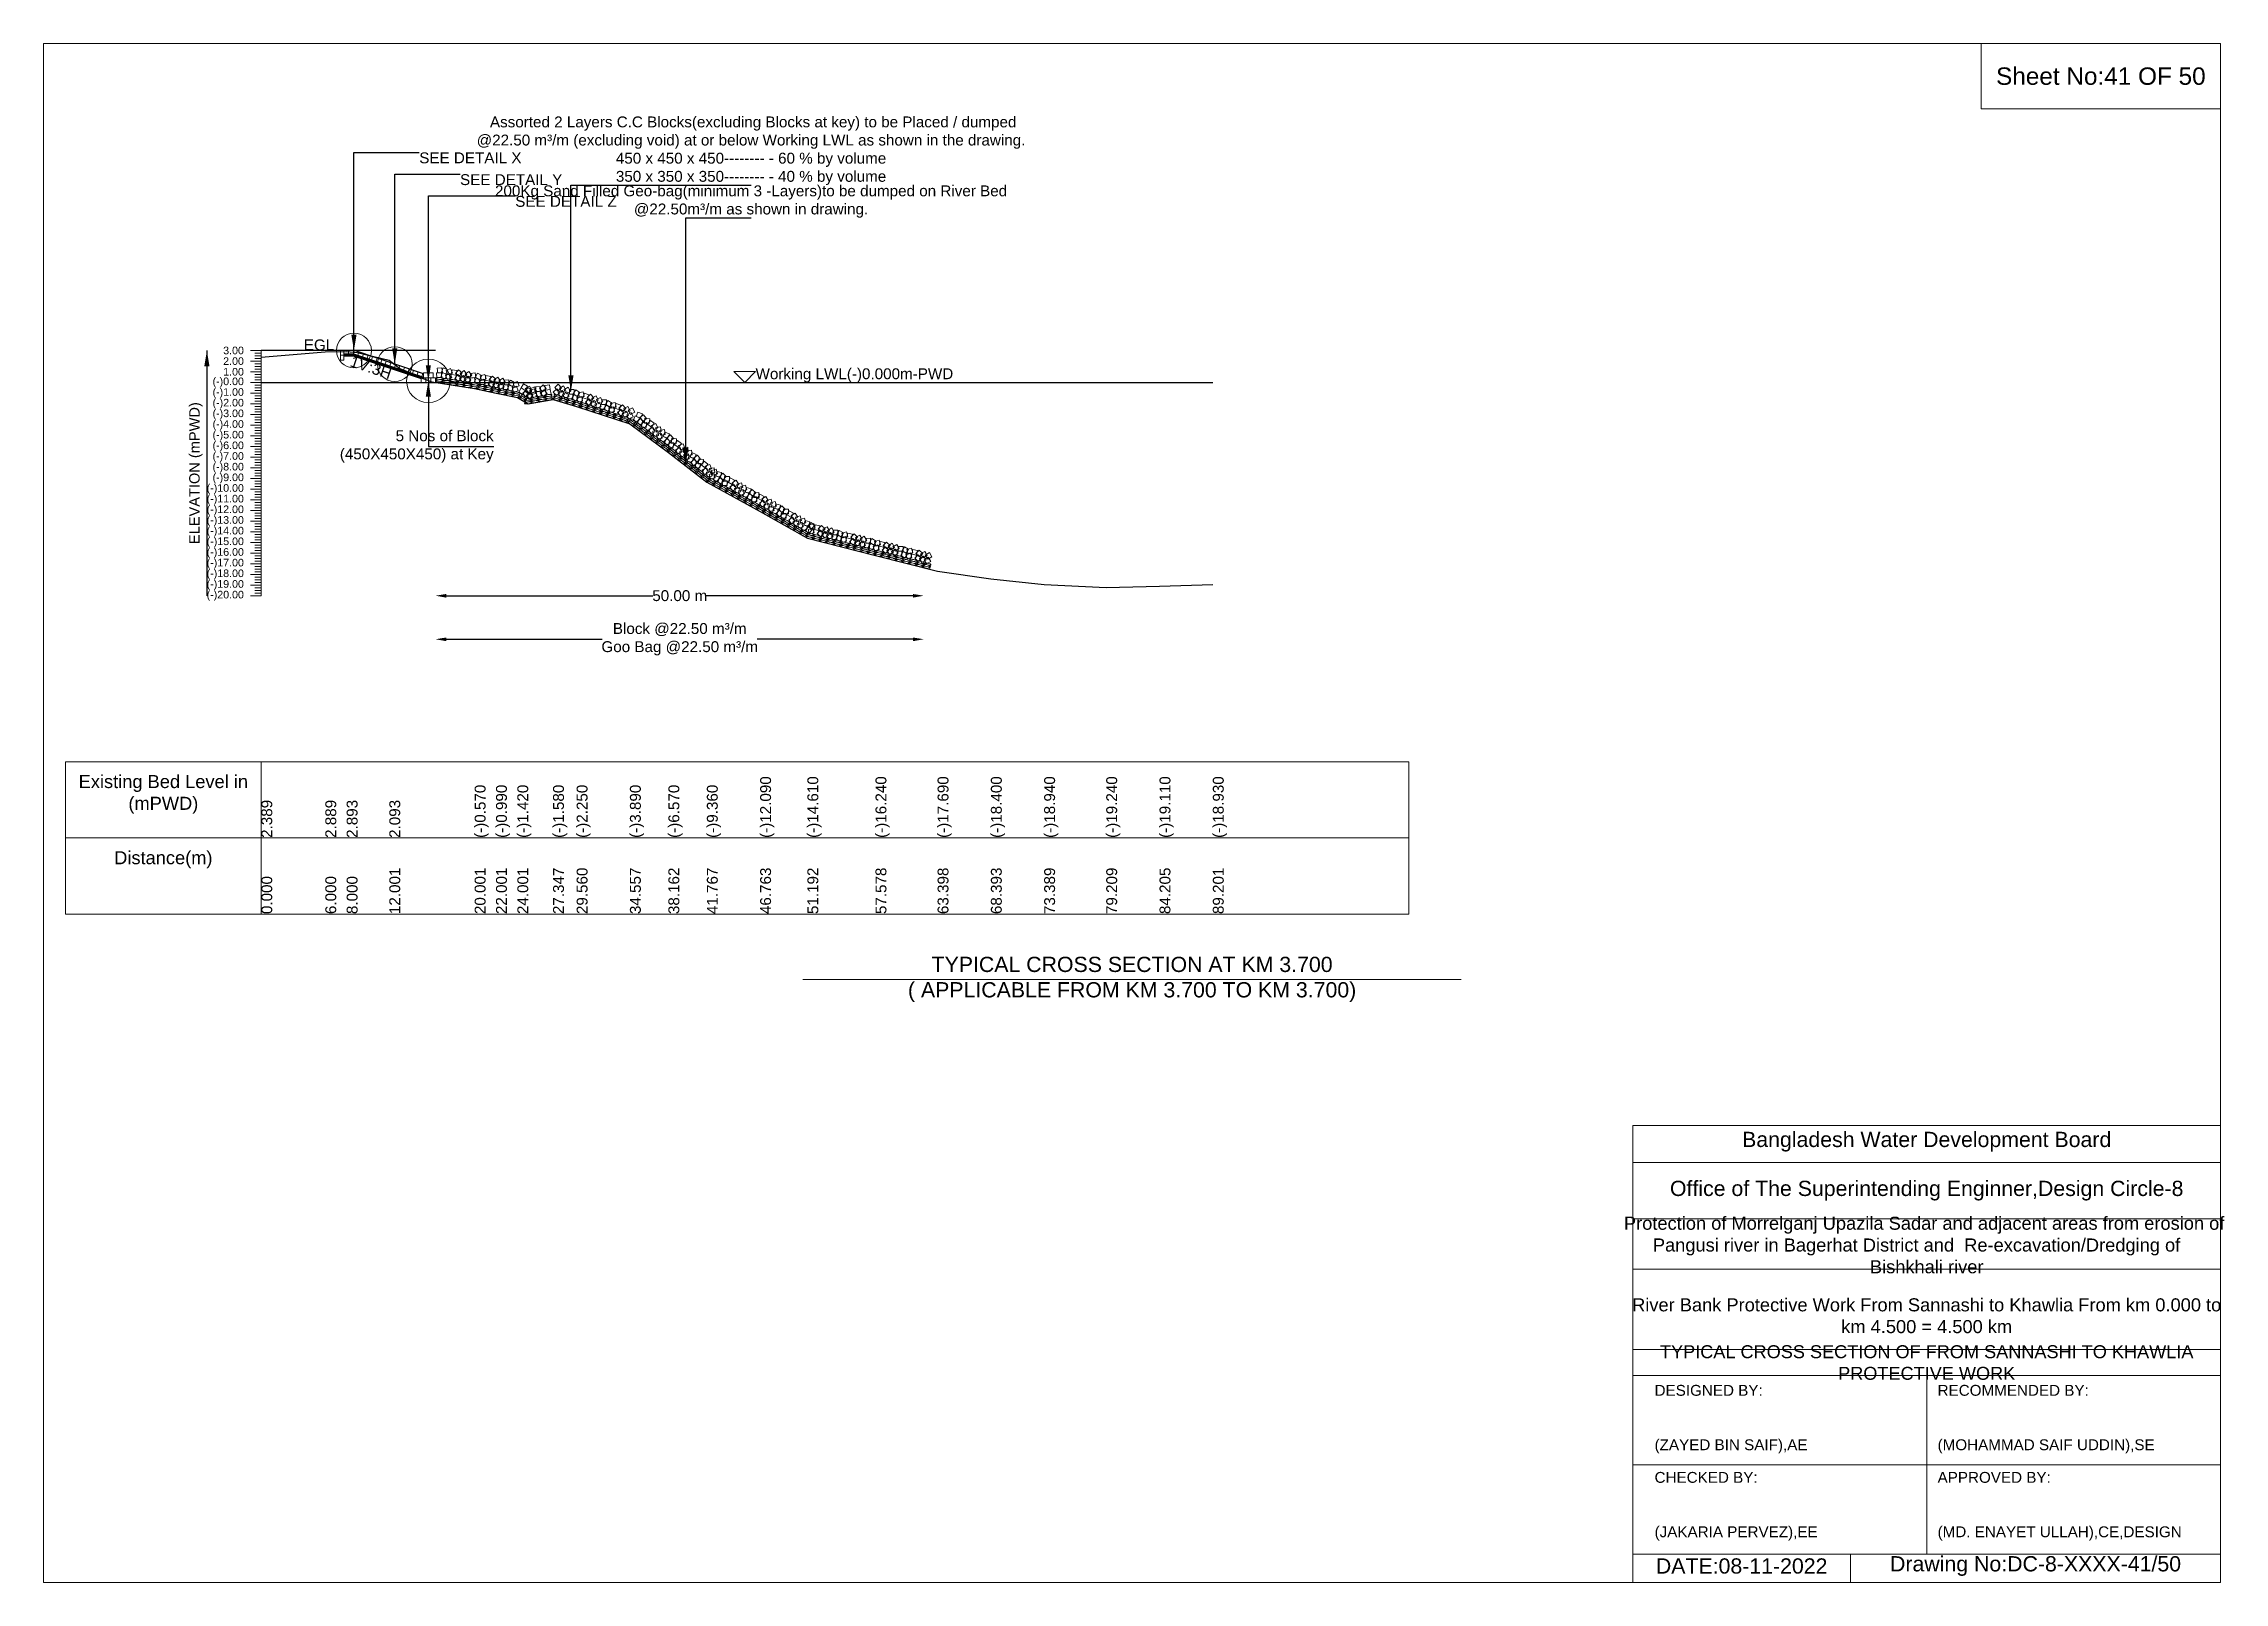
# Model space of a CAD drawing. Header units: inches. Extents: x 89000 to 845017, y -7071 to 0.
# Drawn here: x 700000 to 710017, y -7071 to 0 of the extents above; entities that cross this region are included whole.
import ezdxf

# ---------------------------------------------------------------- set-up
doc = ezdxf.new("R2010")
doc.units = ezdxf.units.IN
doc.header["$LTSCALE"] = 7
doc.header["$MEASUREMENT"] = 0
doc.header["$PDMODE"] = 3
for name, color, linetype, lineweight in [('Cross section Data Border', 7, 'Continuous', 9), ('Cross Section Labels', 7, 'Continuous', 9), ('Existing_Bed_Level for Xsection', 7, 'Continuous', 25), ('Long Section Labels', 7, 'Continuous', 9)]:
    doc.layers.add(name, color=color, linetype=linetype, lineweight=lineweight)
doc.styles.get("Standard").update_dxf_attribs({"font": 'arial.ttf'})
doc.dimstyles.new('Appron Lebeling Style', dxfattribs={"dimtxt": 50, "dimasz": 50, "dimexe": 0.18, "dimexo": 0.0625, "dimgap": 0.09, "dimtad": 0, "dimtih": 1, "dimtoh": 1, "dimdec": 4, "dimzin": 0, "dimdsep": 46, "dimtxsty": 'Standard', "dimcen": 0.09, "dimse1": 1, "dimse2": 1, "dimadec": 0, "dimazin": 0, "dimtfac": 1, "dimtdec": 4, "dimtofl": 0, "dimtmove": 0, "dimatfit": 3, "dimfxl": 1, "dimtolj": 1, "dimtzin": 0, "dimarcsym": 0})
doc.dimstyles.get("Standard").update_dxf_attribs({"dimtxt": 0.18, "dimasz": 0.18, "dimexe": 0.18, "dimexo": 0.0625, "dimgap": 0.09, "dimtad": 0, "dimtih": 1, "dimtoh": 1, "dimdec": 4, "dimzin": 0, "dimdsep": 46, "dimtxsty": 'Standard', "dimcen": 0.09, "dimadec": 0, "dimazin": 0, "dimtfac": 1, "dimtdec": 4, "dimtofl": 0, "dimtmove": 0, "dimatfit": 3, "dimfxl": 1, "dimtolj": 1, "dimtzin": 0, "dimarcsym": 0})

msp = doc.modelspace()

# ---------------------------------------------------------------- texts
at = {"layer": 'Cross section Data Border', "char_height": 60, "width": 800, "attachment_point": 5}
for s, insert in [('Existing Bed Level in (mPWD)', (700550, -3450)), ('Distance(m)', (700550, -3750))]:
    msp.add_mtext(s, dxfattribs=dict(at, insert=insert))
at = {"layer": 'Cross Section Labels'}
for s, insert, char_height, attachment_point in [('Sheet No:41 OF 50', (709450, -150), 80, 5), (' Assorted 2 Layers C.C Blocks(excluding Blocks at key) to be Placed / dumped^J@22.50 m³/m (excluding void) at or below Working LWL as shown in the drawing.^J450 x 450 x 450-------- - 60 % by volume^J350 x 350 x 350-------- - 40 % by volume', (703249.69958, -650), 50, 8), ('SEE DETAIL X', (701725.52128, -500), 50, 1), ('SEE DETAIL Y', (701912.94628, -600), 50, 1), ('200Kg Sand Filled Geo-bag(minimum 3 -Layers)to be dumped on River Bed^J@22.50m³/m as shown in drawing.', (703249.69958, -800), 50, 8), ('SEE DETAIL Z', (702166.52128, -700), 50, 1), ('EGL', (701334.9358, -1410.24), 50, 9), ('Working LWL(-)0.000m-PWD', (703270.37128, -1557.24), 50, 7), ('5 Nos of Block ^J(450X450X450) at Key', (702067.29628, -1851.24), 50, 6), ('TYPICAL CROSS SECTION AT KM 3.700^J( APPLICABLE FROM KM 3.700 TO KM 3.700)', (705000, -4300), 70, 5), ('Bangladesh Water Development Board', (708650, -5046), 70, 5), ('Office of The Superintending Enginner,Design Circle-8', (708650, -5271), 70, 5)]:
    msp.add_mtext(s, dxfattribs=dict(at, insert=insert, char_height=char_height, attachment_point=attachment_point))
at = {"layer": 'Cross Section Labels', "insert": (701511.4862, -1464.72024), "char_height": 50, "attachment_point": 2, "rotation": 341.565051177}
msp.add_mtext('1V:3H', dxfattribs=at)
at = {"layer": 'Cross Section Labels'}
for s, insert, char_height, width, attachment_point in [('Protection of Morrelganj Upazila Sadar and adjacent areas from erosion of  Pangusi river in Bagerhat District and  Re-excavation/Dredging of     Bishkhali river', (708650, -5521), 60, 2800, 5), ('River Bank Protective Work From Sannashi to Khawlia From km 0.000 to km 4.500 = 4.500 km', (708650, -5846), 60, 2700, 5), ('TYPICAL CROSS SECTION OF FROM SANNASHI TO KHAWLIA PROTECTIVE WORK', (708650, -6061), 59.5765532, 2800, 5), ('DESIGNED BY:^J^J^J(ZAYED BIN SAIF),AE', (707400, -6321), 50, 1400, 4), ('RECOMMENDED BY:^J^J^J(MOHAMMAD SAIF UDDIN),SE', (708700, -6321), 50, 1400, 4), ('CHECKED BY:^J^J^J(JAKARIA PERVEZ),EE', (707400, -6721), 50, 1400, 4), ('APPROVED BY:^J^J^J(MD. ENAYET ULLAH),CE,DESIGN', (708700, -6721), 50, 1400, 4), ('DATE:08-11-2022', (707800, -6996), 70, 1400, 5), ('Drawing No:DC-8-XXXX-41/50', (709150, -6996), 70, 2200, 5)]:
    msp.add_mtext(s, dxfattribs=dict(at, insert=insert, char_height=char_height, width=width, attachment_point=attachment_point))
at = {"layer": 'Long Section Labels', "char_height": 35, "attachment_point": 6}
for s, insert in [('3.00', (700920, -1410.24)), ('2.00', (700920, -1459.24)), ('1.00', (700920, -1508.24)), ('(-)0.00', (700920, -1557.24)), ('(-)1.00', (700920, -1606.24)), ('(-)2.00', (700920, -1655.24)), ('(-)3.00', (700920, -1704.24)), ('(-)4.00', (700920, -1753.24)), ('(-)5.00', (700920, -1802.24)), ('(-)6.00', (700920, -1851.24)), ('(-)7.00', (700920, -1900.24)), ('(-)8.00', (700920, -1949.24)), ('(-)9.00', (700920, -1998.24)), ('(-)10.00', (700920, -2047.24)), ('(-)11.00', (700920, -2096.24)), ('(-)12.00', (700920, -2145.24)), ('(-)13.00', (700920, -2194.24)), ('(-)14.00', (700920, -2243.24)), ('(-)15.00', (700920, -2292.24)), ('(-)16.00', (700920, -2341.24)), ('(-)17.00', (700920, -2390.24)), ('(-)18.00', (700920, -2439.24)), ('(-)19.00', (700920, -2488.24)), ('(-)20.00', (700920, -2537.24))]:
    msp.add_mtext(s, dxfattribs=dict(at, insert=insert))
at = {"layer": 'Long Section Labels', "rotation": 90}
for s, insert, char_height, attachment_point in [('ELEVATION (mPWD)', (700700, -1973.74), 48, 5), ('(-)12.090', (703291.39724, -3650), 50, 1), ('(-)14.610', (703508.42615, -3650), 50, 1), ('(-)16.240', (703821.3197, -3650), 50, 1), ('(-)17.690', (704106.49651, -3650), 50, 1), ('(-)18.400', (704351.27176, -3650), 50, 1), ('(-)18.940', (704596.07761, -3650), 50, 1), ('(-)19.240', (704881.24129, -3650), 50, 1), ('(-)19.110', (705126.02639, -3650), 50, 1), ('(-)18.930', (705370.83557, -3650), 50, 1), ('2.389', (701000, -3650), 50, 1), ('2.889', (701294.01281, -3650), 50, 1), ('2.893', (701392.00782, -3650), 50, 1), ('2.093', (701588.02561, -3650), 50, 1), ('(-)0.570', (701980.03343, -3650), 50, 1), ('(-)0.990', (702078.05621, -3650), 50, 1), ('(-)1.420', (702176.05122, -3650), 50, 1), ('(-)1.580', (702340.02441, -3650), 50, 1), ('(-)2.250', (702448.45595, -3650), 50, 1), ('(-)3.890', (702693.27743, -3650), 50, 1), ('(-)6.570', (702869.91683, -3650), 50, 1), ('(-)9.360', (703046.56187, -3650), 50, 1), ('12.001', (701588.02561, -4000), 50, 1), ('20.001', (701980.03343, -4000), 50, 1), ('22.001', (702078.05621, -4000), 50, 1), ('24.001', (702176.05122, -4000), 50, 1), ('27.347', (702340.02441, -4000), 50, 1), ('29.560', (702448.45595, -4000), 50, 1), ('34.557', (702693.27743, -4000), 50, 1), ('38.162', (702869.91683, -4000), 50, 1), ('41.767', (703046.56187, -4000), 50, 1), ('46.763', (703291.39724, -4000), 50, 1), ('51.192', (703508.42615, -4000), 50, 1), ('57.578', (703821.3197, -4000), 50, 1), ('63.398', (704106.49651, -4000), 50, 1), ('68.393', (704351.27176, -4000), 50, 1), ('73.389', (704596.07761, -4000), 50, 1), ('79.209', (704881.24129, -4000), 50, 1), ('84.205', (705126.02639, -4000), 50, 1), ('89.201', (705370.83557, -4000), 50, 1), ('0.000', (701000, -4000), 50, 1), ('6.000', (701294.01281, -4000), 50, 1), ('8.000', (701392.00782, -4000), 50, 1)]:
    msp.add_mtext(s, dxfattribs=dict(at, insert=insert, char_height=char_height, attachment_point=attachment_point))

# ---------------------------------------------------------------- blocks, each defined once
blk = doc.blocks.new('*D337')
at = {"layer": 'Cross Section Labels', "color": 0, "lineweight": -2, "transparency": 16777216}
for p, q in [((701850, -2537), (702799, -2537)), ((703993, -2537), (703044, -2537))]:
    blk.add_line(p, q, dxfattribs=at)
at = {"layer": 'Cross Section Labels', "color": 0, "transparency": 16777216}
for points in [[(701850, -2529), (701850, -2546), (701800, -2537)], [(703993, -2529), (703993, -2546), (704043, -2537)]]:
    blk.add_solid(points, dxfattribs=at)
at = {"layer": 'Defpoints', "color": 0, "transparency": 16777216}
for p in [(701800, -1557), (704043, -2408), (704043, -2537)]:
    blk.add_point(p, dxfattribs=at)
at = {"layer": 'Cross Section Labels', "color": 0, "transparency": 16777216, "insert": (702922, -2537), "char_height": 50, "attachment_point": 5}
blk.add_mtext('\\A1;50.00 m', dxfattribs=at)
blk = doc.blocks.new('*D338')
at = {"layer": 'Cross Section Labels', "color": 0, "lineweight": -2, "transparency": 16777216}
for p, q in [((701850, -2737), (702566, -2737)), ((703993, -2737), (703277, -2737))]:
    blk.add_line(p, q, dxfattribs=at)
at = {"layer": 'Cross Section Labels', "color": 0, "transparency": 16777216}
for points in [[(701850, -2729), (701850, -2746), (701800, -2737)], [(703993, -2729), (703993, -2746), (704043, -2737)]]:
    blk.add_solid(points, dxfattribs=at)
at = {"layer": 'Defpoints', "color": 0, "transparency": 16777216}
for p in [(701800, -1557), (704043, -2408), (704043, -2737)]:
    blk.add_point(p, dxfattribs=at)
at = {"layer": 'Cross Section Labels', "color": 0, "transparency": 16777216, "insert": (702922, -2737), "char_height": 50, "attachment_point": 5}
blk.add_mtext('\\A1;Block @22.50 m³/m ^JGoo Bag @22.50 m³/m ', dxfattribs=at)

# ---------------------------------------------------------------- dimensions: what is measured, and where the dimension line sits
at = {"layer": 'Cross Section Labels'}
for base, text, picture, middle in [((704042.82842, -2537.24), '50.00 m', '*D337', (702921.59985, -2537.24)), ((704042.82842, -2737.24), 'Block @22.50 m³/m ^JGoo Bag @22.50 m³/m ', '*D338', (702921.59985, -2737.24))]:
    dim = msp.add_linear_dim(base=base, p1=(701800.37128, -1557.24), p2=(704042.82842, -2408.1875), text=text, dimstyle='Appron Lebeling Style', dxfattribs=at)
    dim.commit()
    dim.dimension.update_dxf_attribs({"geometry": picture, "text_midpoint": middle})

# ---------------------------------------------------------------- linework, layer by layer
at = {"layer": 'Cross section Data Border'}
msp.add_lwpolyline([(700100, -3300), (706271.20234, -3300), (706271.20234, -4000), (700100, -4000)], close=True, dxfattribs=at)
for points in [[(701000, -3300), (701000, -4000)], [(700100, -3650), (706271.20234, -3650)]]:
    msp.add_lwpolyline(points, dxfattribs=at)
at = {"layer": 'Cross Section Labels'}
for points in [[(700000, 0), (710000, 0), (710000, -7071), (700000, -7071)], [(708900, 0), (710000, 0), (710000, -300), (708900, -300)], [(703220.37128, -1557.24), (703270.37128, -1507.24), (703170.37128, -1507.24)]]:
    msp.add_lwpolyline(points, close=True, dxfattribs=at)
for points in [[(703488, -4300), (705000, -4300), (706512, -4300)], [(707300, -7071), (707300, -4971), (710000, -4971)], [(707300, -5141), (710000, -5141)], [(707300, -5401), (710000, -5401)], [(707300, -5631), (710000, -5631)], [(707300, -6001), (710000, -6001)], [(707300, -6121), (710000, -6121)], [(708650, -6121), (708650, -6941)], [(707300, -6531), (710000, -6531)], [(707300, -6941), (710000, -6941)], [(708300, -6941), (708300, -7071)]]:
    msp.add_lwpolyline(points, dxfattribs=at)
for centre, radius in [((701425.52128, -1410.24), 80), ((701612.94628, -1472.715), 80), ((701767.29628, -1549.89), 100)]:
    msp.add_circle(centre, radius, dxfattribs=at)
at = {"layer": 'Existing_Bed_Level for Xsection'}
for points in [[(701800.37128, -1410.24), (701000, -1410.24)], [(701000, -1440.179), (701294.01281, -1415.679), (701392.00782, -1415.483), (701441.01921, -1420.04), (701588.02561, -1454.683), (701637.037, -1493.54), (701686.02062, -1512.65), (701735.03201, -1536.17), (701784.0434, -1554.79), (701833.02703, -1562.14), (701882.03842, -1569.49), (701980.03343, -1585.17), (702078.05621, -1605.75), (702176.05122, -1626.82), (702225.06261, -1655.24), (702340.02441, -1634.66), (702448.45595, -1667.49), (702693.27743, -1747.85), (702869.91683, -1879.17), (703046.56187, -2015.88), (703291.39724, -2149.65), (703508.42615, -2273.13), (703821.3197, -2353), (704106.49651, -2424.05), (704351.27176, -2458.84), (704596.07761, -2485.3), (704881.24129, -2500), (705126.02639, -2493.63), (705370.83557, -2484.81)], [(701745.24628, -1516.815), (701427.78434, -1410.99436), (701425.52128, -1410.24), (701423.1358, -1410.24), (701379.0358, -1410.24)], [(701379.0358, -1424.94), (701423.1358, -1424.94), (701745.24628, -1532.31016)], [(701379.0358, -1429.84), (701422.34063, -1429.84), (701738.39063, -1535.19)], [(701379.0358, -1434.74), (701421.54547, -1434.74), (701734.22128, -1538.96527)], [(701000, -1557.24), (705370.83557, -1557.24)]]:
    msp.add_lwpolyline(points, dxfattribs=at)
at = {"layer": 'Long Section Labels'}
for points in [[(701000, -1410.24), (700950, -1410.24)], [(701000, -1459.24), (700950, -1459.24)], [(701000, -1422.49), (700970, -1422.49)], [(701000, -1434.74), (700970, -1434.74)], [(701000, -1446.99), (700970, -1446.99)], [(701000, -1471.49), (700970, -1471.49)], [(701000, -1483.74), (700970, -1483.74)], [(701000, -1495.99), (700970, -1495.99)], [(701000, -2537.24), (701000, -2488.24), (701000, -2439.24), (701000, -2390.24), (701000, -2341.24), (701000, -2292.24), (701000, -2243.24), (701000, -2194.24), (701000, -2145.24), (701000, -2096.24), (701000, -2047.24), (701000, -1998.24), (701000, -1949.24), (701000, -1900.24), (701000, -1851.24), (701000, -1802.24), (701000, -1753.24), (701000, -1704.24), (701000, -1655.24), (701000, -1606.24), (701000, -1557.24), (701000, -1508.24), (701000, -1459.24), (701000, -1410.24)], [(701000, -1508.24), (700950, -1508.24)], [(701000, -1557.24), (700950, -1557.24)], [(701000, -1520.49), (700970, -1520.49)], [(701000, -1532.74), (700970, -1532.74)], [(701000, -1544.99), (700970, -1544.99)], [(701000, -1569.49), (700970, -1569.49)], [(701000, -1581.74), (700970, -1581.74)], [(701000, -1593.99), (700970, -1593.99)], [(701000, -1606.24), (700950, -1606.24)], [(701000, -1655.24), (700950, -1655.24)], [(701000, -1618.49), (700970, -1618.49)], [(701000, -1630.74), (700970, -1630.74)], [(701000, -1642.99), (700970, -1642.99)], [(701000, -1667.49), (700970, -1667.49)], [(701000, -1679.74), (700970, -1679.74)], [(701000, -1691.99), (700970, -1691.99)], [(701000, -1704.24), (700950, -1704.24)], [(701000, -1753.24), (700950, -1753.24)], [(701000, -1802.24), (700950, -1802.24)], [(701000, -1716.49), (700970, -1716.49)], [(701000, -1728.74), (700970, -1728.74)], [(701000, -1740.99), (700970, -1740.99)], [(701000, -1765.49), (700970, -1765.49)], [(701000, -1777.74), (700970, -1777.74)], [(701000, -1789.99), (700970, -1789.99)], [(701000, -1851.24), (700950, -1851.24)], [(701000, -1900.24), (700950, -1900.24)], [(701000, -1814.49), (700970, -1814.49)], [(701000, -1826.74), (700970, -1826.74)], [(701000, -1838.99), (700970, -1838.99)], [(701000, -1863.49), (700970, -1863.49)], [(701000, -1875.74), (700970, -1875.74)], [(701000, -1887.99), (700970, -1887.99)], [(701000, -1949.24), (700950, -1949.24)], [(701000, -1998.24), (700950, -1998.24)], [(701000, -1912.49), (700970, -1912.49)], [(701000, -1924.74), (700970, -1924.74)], [(701000, -1936.99), (700970, -1936.99)], [(701000, -1961.49), (700970, -1961.49)], [(701000, -1973.74), (700970, -1973.74)], [(701000, -1985.99), (700970, -1985.99)], [(701000, -2047.24), (700950, -2047.24)], [(701000, -2096.24), (700950, -2096.24)], [(701000, -2010.49), (700970, -2010.49)], [(701000, -2022.74), (700970, -2022.74)], [(701000, -2034.99), (700970, -2034.99)], [(701000, -2059.49), (700970, -2059.49)], [(701000, -2071.74), (700970, -2071.74)], [(701000, -2083.99), (700970, -2083.99)], [(701000, -2145.24), (700950, -2145.24)], [(701000, -2194.24), (700950, -2194.24)], [(701000, -2108.49), (700970, -2108.49)], [(701000, -2120.74), (700970, -2120.74)], [(701000, -2132.99), (700970, -2132.99)], [(701000, -2157.49), (700970, -2157.49)], [(701000, -2169.74), (700970, -2169.74)], [(701000, -2181.99), (700970, -2181.99)], [(701000, -2243.24), (700950, -2243.24)], [(701000, -2292.24), (700950, -2292.24)], [(701000, -2206.49), (700970, -2206.49)], [(701000, -2218.74), (700970, -2218.74)], [(701000, -2230.99), (700970, -2230.99)], [(701000, -2255.49), (700970, -2255.49)], [(701000, -2267.74), (700970, -2267.74)], [(701000, -2279.99), (700970, -2279.99)], [(701000, -2341.24), (700950, -2341.24)], [(701000, -2390.24), (700950, -2390.24)], [(701000, -2304.49), (700970, -2304.49)], [(701000, -2316.74), (700970, -2316.74)], [(701000, -2328.99), (700970, -2328.99)], [(701000, -2353.49), (700970, -2353.49)], [(701000, -2365.74), (700970, -2365.74)], [(701000, -2377.99), (700970, -2377.99)], [(701000, -2402.49), (700970, -2402.49)], [(701000, -2439.24), (700950, -2439.24)], [(701000, -2488.24), (700950, -2488.24)], [(701000, -2414.74), (700970, -2414.74)], [(701000, -2426.99), (700970, -2426.99)], [(701000, -2451.49), (700970, -2451.49)], [(701000, -2463.74), (700970, -2463.74)], [(701000, -2475.99), (700970, -2475.99)], [(701000, -2500.49), (700970, -2500.49)], [(701000, -2537.24), (700950, -2537.24)], [(701000, -2512.74), (700970, -2512.74)], [(701000, -2524.99), (700970, -2524.99)]]:
    msp.add_lwpolyline(points, dxfattribs=at)
for points in [[(701379.0358, -1410.24), (701364.3358, -1410.24), (701364.3358, -1432.29), (701379.0358, -1432.29)], [(701379.0358, -1432.29), (701364.3358, -1432.29), (701364.3358, -1454.34), (701379.0358, -1454.34)], [(701401.0858, -1410.24), (701379.0358, -1410.24), (701379.0358, -1424.94), (701401.0858, -1424.94)], [(701423.1358, -1410.24), (701401.0858, -1410.24), (701401.0858, -1424.94), (701423.1358, -1424.94)], [(701448.70281, -1417.96718), (701427.78434, -1410.99436), (701423.1358, -1424.94), (701444.05426, -1431.91282)], [(701469.62128, -1424.94), (701448.70281, -1417.96718), (701444.05426, -1431.91282), (701464.97273, -1438.88564)], [(701490.53974, -1431.91282), (701469.62128, -1424.94), (701464.97273, -1438.88564), (701485.8912, -1445.85847)], [(701511.45821, -1438.88564), (701490.53974, -1431.91282), (701485.8912, -1445.85847), (701506.80966, -1452.83129)], [(701532.37668, -1445.85847), (701511.45821, -1438.88564), (701506.80966, -1452.83129), (701527.72813, -1459.80411)], [(701553.29514, -1452.83129), (701532.37668, -1445.85847), (701527.72813, -1459.80411), (701548.6466, -1466.77693)], [(701574.21361, -1459.80411), (701553.29514, -1452.83129), (701548.6466, -1466.77693), (701569.56506, -1473.74976)], [(701595.13208, -1466.77693), (701574.21361, -1459.80411), (701569.56506, -1473.74976), (701590.48353, -1480.72258)], [(701616.05054, -1473.74976), (701595.13208, -1466.77693), (701590.48353, -1480.72258), (701611.402, -1487.6954)], [(701636.96901, -1480.72258), (701616.05054, -1473.74976), (701611.402, -1487.6954), (701632.32046, -1494.66822)], [(701657.88748, -1487.6954), (701636.96901, -1480.72258), (701632.32046, -1494.66822), (701653.23893, -1501.64104)], [(701678.80594, -1494.66822), (701657.88748, -1487.6954), (701653.23893, -1501.64104), (701674.1574, -1508.61387)], [(701699.72441, -1501.64104), (701678.80594, -1494.66822), (701674.1574, -1508.61387), (701695.07586, -1515.58669)], [(701720.64288, -1508.61387), (701699.72441, -1501.64104), (701695.07586, -1515.58669), (701715.99433, -1522.55951)], [(701829.60119, -1489.25537), (701807.69197, -1491.74306), (701810.17966, -1513.65227), (701832.08888, -1511.16459)], [(701856.20235, -1499.02091), (701835.98737, -1490.21427), (701827.18073, -1510.42925), (701847.39571, -1519.23589)], [(701869.73062, -1493.70357), (701849.20602, -1501.76232), (701857.26477, -1522.28691), (701877.78937, -1514.22817)], [(701897.84201, -1501.99741), (701876.03586, -1498.72724), (701872.76569, -1520.5334), (701894.57185, -1523.80357)], [(701923.15564, -1513.16959), (701906.03325, -1499.2762), (701892.13987, -1516.3986), (701909.26226, -1530.29198)], [(701741.56134, -1515.58669), (701720.64288, -1508.61387), (701715.99433, -1522.55951), (701736.9128, -1529.53233)], [(701756.27128, -1535.19), (701734.22128, -1535.19), (701734.22128, -1557.24), (701756.27128, -1557.24)], [(701767.29628, -1513.14), (701745.24628, -1513.14), (701745.24628, -1535.19), (701767.29628, -1535.19)], [(701778.32128, -1535.19), (701756.27128, -1535.19), (701756.27128, -1557.24), (701778.32128, -1557.24)], [(701789.34628, -1513.14), (701767.29628, -1513.14), (701767.29628, -1535.19), (701789.34628, -1535.19)], [(701800.37128, -1535.19), (701778.32128, -1535.19), (701778.32128, -1557.24), (701800.37128, -1557.24)], [(701826.32921, -1511.06125), (701804.41999, -1513.54894), (701806.90768, -1535.45816), (701828.8169, -1532.97047)], [(701852.93219, -1520.82706), (701832.7172, -1512.02042), (701823.91056, -1532.23541), (701844.12555, -1541.04205)], [(701866.46046, -1515.50973), (701845.93586, -1523.56847), (701853.99461, -1544.09307), (701874.5192, -1536.03432)], [(701894.57185, -1523.80357), (701872.76569, -1520.5334), (701869.49553, -1542.33956), (701891.30169, -1545.60972)], [(701919.67178, -1534.94263), (701902.54939, -1521.04924), (701888.656, -1538.17164), (701905.7784, -1552.06502)], [(701928.40652, -1524.64611), (701910.54205, -1537.5714), (701923.46734, -1555.43588), (701941.33181, -1542.51059)], [(701931.89039, -1502.87308), (701914.02591, -1515.79836), (701926.9512, -1533.66284), (701944.81567, -1520.73755)], [(701963.10681, -1545.98219), (701950.1673, -1528.12802), (701932.31312, -1541.06752), (701945.25263, -1558.9217)], [(701966.59067, -1524.20915), (701953.65116, -1506.35498), (701935.79699, -1519.29449), (701948.7365, -1537.14866)], [(701979.31193, -1534.90527), (701957.37956, -1537.1798), (701959.65408, -1559.11217), (701981.58645, -1556.83765)], [(701982.79579, -1513.13223), (701960.86342, -1515.40676), (701963.13794, -1537.33913), (701985.07032, -1535.06461)], [(702007.73412, -1546.22254), (701988.06452, -1536.25714), (701978.09912, -1555.92674), (701997.76872, -1565.89214)], [(702012.26477, -1524.64302), (701992.59517, -1514.67761), (701982.62976, -1534.34722), (702002.29936, -1544.31262)], [(702021.54828, -1541.69958), (702000.59044, -1548.55314), (702007.444, -1569.51099), (702028.40184, -1562.65743)], [(702026.07893, -1520.12006), (702005.12109, -1526.97362), (702011.97464, -1547.93147), (702032.93249, -1541.07791)], [(702049.13075, -1551.61149), (702027.55122, -1547.08085), (702023.02058, -1568.66037), (702044.6001, -1573.19102)], [(702053.66139, -1530.03197), (702032.08187, -1525.50133), (702027.55122, -1547.08085), (702049.13075, -1551.61149)], [(702073.22292, -1563.80242), (702056.79102, -1549.09884), (702042.08744, -1565.53074), (702058.51934, -1580.23432)], [(702077.75357, -1542.2229), (702061.32167, -1527.51932), (702046.61809, -1543.95122), (702063.04999, -1558.6548)], [(702082.44443, -1553.93948), (702063.97696, -1565.9875), (702076.02498, -1584.45497), (702094.49245, -1572.40695)], [(702086.97508, -1532.35995), (702068.5076, -1544.40798), (702080.55562, -1562.87545), (702099.0231, -1550.82743)], [(702116.21362, -1577.10984), (702104.2404, -1558.59378), (702085.72434, -1570.56701), (702097.69757, -1589.08306)], [(702120.84869, -1555.5525), (702108.87546, -1537.03644), (702090.3594, -1549.00967), (702102.33263, -1567.52573)], [(702132.98405, -1566.90901), (702110.96184, -1568.01575), (702112.06858, -1590.03796), (702134.09079, -1588.93122)], [(702137.61911, -1545.35168), (702115.59691, -1546.45842), (702116.70365, -1568.48062), (702138.72585, -1567.37388)], [(702158.92447, -1578.32824), (702139.30335, -1568.26773), (702129.24283, -1587.88885), (702148.86396, -1597.94937)], [(702163.55954, -1556.77091), (702143.93841, -1546.71039), (702133.8779, -1566.33152), (702153.49902, -1576.39203)], [(702172.76037, -1573.87221), (702151.76959, -1580.62423), (702158.52161, -1601.61501), (702179.51239, -1594.86299)], [(702177.39543, -1552.31488), (702156.40465, -1559.06689), (702163.15667, -1580.05767), (702184.14745, -1573.30566)], [(702212.35014, -1593.49212), (702193.27508, -1582.43116), (702182.21412, -1601.50621), (702201.28918, -1612.56717)], [(702223.4111, -1574.41706), (702204.33604, -1563.3561), (702193.27508, -1582.43116), (702212.35014, -1593.49212)], [(702231.41241, -1612.61491), (702220.41197, -1593.50489), (702201.30195, -1604.50534), (702212.3024, -1623.61535)], [(702242.47337, -1593.53986), (702231.47293, -1574.42984), (702212.36291, -1585.43029), (702223.36336, -1604.5403)], [(702243.12454, -1593.01226), (702225.02431, -1580.41923), (702212.43128, -1598.51946), (702230.53151, -1611.11249)], [(702247.01007, -1614.71722), (702228.90984, -1602.12419), (702216.31682, -1620.22441), (702234.41704, -1632.81744)], [(702254.31985, -1587.06105), (702233.00821, -1592.71938), (702238.66655, -1614.03101), (702259.97818, -1608.37268)], [(702254.77439, -1577.214), (702234.81654, -1586.5888), (702244.19134, -1606.54665), (702264.14919, -1597.17185)], [(702258.65992, -1598.91896), (702238.70208, -1608.29376), (702248.07687, -1628.2516), (702268.03472, -1618.87681)], [(702283.10761, -1577.94393), (702261.13696, -1576.075), (702259.26803, -1598.04565), (702281.23868, -1599.91458)], [(702286.99314, -1599.64888), (702265.02249, -1597.77996), (702263.15357, -1619.75061), (702285.12422, -1621.61954)], [(702294.22049, -1568.57419), (702277.35771, -1582.78154), (702291.56506, -1599.64433), (702308.42785, -1585.43697)], [(702298.10603, -1590.27914), (702281.24324, -1604.4865), (702295.4506, -1621.34928), (702312.31338, -1607.14193)], [(702323.50744, -1567.42848), (702301.80249, -1571.31401), (702305.68802, -1593.01897), (702327.39298, -1589.13343)], [(702327.39298, -1589.13343), (702305.68802, -1593.01897), (702309.57356, -1614.72392), (702331.27851, -1610.83839)], [(702372.37469, -1602.59942), (702357.28338, -1586.52289), (702341.20685, -1601.6142), (702356.29816, -1617.69073)], [(702378.76435, -1581.49552), (702363.67304, -1565.41899), (702347.59651, -1580.5103), (702362.68782, -1596.58683)], [(702382.41879, -1593.57556), (702362.97376, -1603.97236), (702373.37055, -1623.41739), (702392.81558, -1613.02059)], [(702388.80845, -1572.47166), (702369.36342, -1582.86846), (702379.76022, -1602.31348), (702399.20525, -1591.91669)], [(702413.92308, -1619.39837), (702403.5108, -1599.96163), (702384.07406, -1610.3739), (702394.48634, -1629.81065)], [(702420.31275, -1598.29447), (702409.90047, -1578.85772), (702390.46373, -1589.27), (702400.876, -1608.70675)], [(702437.86421, -1589.50526), (702415.8255, -1588.79983), (702415.12007, -1610.83854), (702437.15878, -1611.54397)], [(702462.77929, -1603.01611), (702444.05058, -1591.37832), (702432.41279, -1610.10702), (702451.1415, -1621.74481)], [(702478.49643, -1600.38902), (702456.91192, -1604.89584), (702461.41873, -1626.48035), (702483.00324, -1621.97354)], [(702243.25889, -1606.1361), (702221.94725, -1611.79443), (702227.60559, -1633.10607), (702248.91722, -1627.44773)], [(702431.47455, -1610.60916), (702409.43583, -1609.90373), (702408.7304, -1631.94244), (702430.76912, -1632.64787)], [(702456.38962, -1624.12001), (702437.66092, -1612.48222), (702426.02313, -1631.21092), (702444.75183, -1642.84871)], [(702471.61973, -1621.33929), (702450.03522, -1625.8461), (702454.54204, -1647.43061), (702476.12655, -1642.9238)], [(702497.94463, -1634.22486), (702476.99436, -1627.34817), (702470.11767, -1648.29843), (702491.06793, -1655.17513)], [(702504.82133, -1613.2746), (702483.87106, -1606.3979), (702476.99436, -1627.34817), (702497.94463, -1634.22486)], [(702520.54974, -1648.99173), (702505.8348, -1632.57001), (702489.41308, -1647.28496), (702504.12803, -1663.70668)], [(702527.42644, -1628.04147), (702512.71149, -1611.61975), (702496.28978, -1626.3347), (702511.00472, -1642.75641)], [(702530.80013, -1640.20291), (702511.11954, -1650.14658), (702521.06322, -1669.82718), (702540.74381, -1659.8835)], [(702537.67683, -1619.25264), (702517.99624, -1629.19632), (702527.93991, -1648.87691), (702547.62051, -1638.93324)], [(702561.69795, -1666.7484), (702551.7386, -1647.07573), (702532.06593, -1657.03508), (702542.02528, -1676.70775)], [(702568.57464, -1645.79814), (702558.6153, -1626.12547), (702538.94263, -1636.08482), (702548.90197, -1655.75748)], [(702579.44825, -1658.36802), (702557.43179, -1657.15239), (702556.21615, -1679.16885), (702578.23262, -1680.38449)], [(702586.32495, -1637.41776), (702564.30848, -1636.20212), (702563.09285, -1658.21859), (702585.10931, -1659.43422)], [(702604.04375, -1672.45226), (702585.58959, -1660.38385), (702573.52118, -1678.83801), (702591.97534, -1690.90642)], [(702610.92045, -1651.50199), (702592.46629, -1639.43359), (702580.39788, -1657.88775), (702598.85204, -1669.95615)], [(702618.27158, -1669.47617), (702596.68707, -1673.98298), (702601.19388, -1695.56749), (702622.77839, -1691.06068)], [(702625.14827, -1648.5259), (702603.56376, -1653.03272), (702608.07058, -1674.61723), (702629.65509, -1670.11042)], [(702644.59647, -1682.36174), (702623.64621, -1675.48505), (702616.76951, -1696.43531), (702637.71977, -1703.31201)], [(702651.47317, -1661.41148), (702630.52291, -1654.53478), (702623.64621, -1675.48505), (702644.59647, -1682.36174)], [(702667.20159, -1697.12861), (702652.48664, -1680.70689), (702636.06492, -1695.42184), (702650.77987, -1711.84356)], [(702674.07828, -1676.17835), (702659.36334, -1659.75663), (702642.94162, -1674.47158), (702657.65657, -1690.89329)], [(702677.45198, -1688.33979), (702657.77138, -1698.28346), (702667.71506, -1717.96406), (702687.39565, -1708.02038)], [(702684.32867, -1667.38952), (702664.64808, -1677.3332), (702674.59176, -1697.01379), (702694.27235, -1687.07012)], [(702708.34979, -1714.88528), (702698.39044, -1695.21261), (702678.71777, -1705.17196), (702688.67712, -1724.84463)], [(702715.22649, -1693.93502), (702705.26714, -1674.26235), (702685.59447, -1684.2217), (702695.55382, -1703.89436)], [(702750.65663, -1701.32711), (702730.15745, -1693.20391), (702722.03425, -1713.70308), (702742.53342, -1721.82628)], [(702737.50109, -1719.02271), (702717.00192, -1710.89951), (702708.87871, -1731.39868), (702729.37789, -1739.52188)], [(702756.37262, -1740.16909), (702742.68836, -1722.87911), (702725.39838, -1736.56338), (702739.08265, -1753.85336)], [(702769.52816, -1722.47349), (702755.8439, -1705.18351), (702738.55392, -1718.86778), (702752.23818, -1736.15776)], [(702770.81082, -1741.8504), (702748.90973, -1739.29206), (702746.35139, -1761.19314), (702768.25247, -1763.75149)], [(702783.96635, -1724.1548), (702762.06527, -1721.59646), (702759.50693, -1743.49754), (702781.40801, -1746.05588)], [(702791.70228, -1762.40728), (702774.00667, -1749.25174), (702760.85114, -1766.94734), (702778.54674, -1780.10288)], [(702804.85781, -1744.71168), (702787.16221, -1731.55614), (702774.00667, -1749.25174), (702791.70228, -1762.40728)], [(702808.4697, -1783.57105), (702799.71051, -1763.33546), (702779.47492, -1772.09465), (702788.23411, -1792.33024)], [(702821.62524, -1765.87545), (702812.86605, -1745.63986), (702792.63046, -1754.39905), (702801.38965, -1774.63464)], [(702820.97526, -1778.47941), (702799.15893, -1781.68104), (702802.36056, -1803.49736), (702824.17688, -1800.29574)], [(702834.1308, -1760.78381), (702812.31447, -1763.98543), (702815.5161, -1785.80176), (702837.33242, -1782.60014)], [(702841.87989, -1813.44131), (702838.6609, -1791.62754), (702816.84713, -1794.84654), (702820.06612, -1816.66031)], [(702855.03543, -1795.74571), (702851.81644, -1773.93194), (702830.00267, -1777.15094), (702833.22166, -1798.96471)], [(702861.3703, -1811.11148), (702840.87113, -1802.98828), (702832.74792, -1823.48745), (702853.2471, -1831.61065)], [(702874.52584, -1793.41588), (702854.02667, -1785.29267), (702845.90346, -1805.79185), (702866.40264, -1813.91505)], [(702893.39737, -1814.56226), (702879.71311, -1797.27228), (702862.42313, -1810.95654), (702876.1074, -1828.24652)], [(702880.24184, -1832.25786), (702866.55757, -1814.96788), (702849.26759, -1828.65215), (702862.95186, -1845.94212)], [(702894.68003, -1833.93917), (702872.77895, -1831.38083), (702870.2206, -1853.28191), (702892.12168, -1855.84025)], [(702907.83557, -1816.24357), (702885.93448, -1813.68522), (702883.37614, -1835.58631), (702905.27722, -1838.14465)], [(702916.04039, -1855.3841), (702898.60266, -1841.88861), (702885.10717, -1859.32633), (702902.5449, -1872.82182)], [(702929.53588, -1837.94637), (702912.09815, -1824.45088), (702898.60266, -1841.88861), (702916.04039, -1855.3841)], [(702932.39514, -1876.86836), (702924.02916, -1856.46706), (702903.62787, -1864.83305), (702911.99385, -1885.23434)], [(702945.89063, -1859.43063), (702937.52465, -1839.02934), (702917.12336, -1847.39532), (702925.48934, -1867.79662)], [(702944.99689, -1872.01966), (702923.1227, -1874.79853), (702925.90157, -1896.67273), (702947.77576, -1893.89386)], [(702958.49238, -1854.58194), (702936.61819, -1857.36081), (702939.39706, -1879.235), (702961.27125, -1876.45613)], [(702965.22109, -1907.37953), (702962.4248, -1885.50755), (702940.55282, -1888.30384), (702943.34911, -1910.17582)], [(702978.71658, -1889.9418), (702975.92029, -1868.06983), (702954.04831, -1870.86612), (702956.8446, -1892.73809)], [(702984.75293, -1905.42727), (702964.41478, -1896.90893), (702955.89643, -1917.24708), (702976.23458, -1925.76542)], [(702998.24842, -1887.98955), (702977.91027, -1879.4712), (702969.39192, -1899.80935), (702989.73007, -1908.3277)], [(703016.70723, -1909.49714), (703003.36009, -1891.9456), (702985.80856, -1905.29274), (702999.1557, -1922.84428)], [(703003.21174, -1926.93486), (702989.8646, -1909.38333), (702972.31307, -1922.73047), (702985.66021, -1940.282)], [(703017.6147, -1928.89525), (702995.76722, -1925.91359), (702992.78556, -1947.76107), (703014.63304, -1950.74272)], [(703031.11019, -1911.45752), (703009.26271, -1908.47586), (703006.28105, -1930.32334), (703028.12853, -1933.305)], [(703038.10446, -1949.85253), (703020.66674, -1936.35704), (703007.17125, -1953.79476), (703024.60897, -1967.29025)], [(703051.59995, -1932.4148), (703034.16223, -1918.91931), (703020.66674, -1936.35704), (703038.10446, -1949.85253)], [(703054.45922, -1971.33679), (703046.09323, -1950.9355), (703025.69194, -1959.30148), (703034.05792, -1979.70278)], [(703067.95471, -1953.89907), (703059.58872, -1933.49777), (703039.18743, -1941.86376), (703047.55341, -1962.26505)], [(703067.06096, -1966.48809), (703045.18677, -1969.26696), (703047.96564, -1991.14116), (703069.83984, -1988.36229)], [(703084.55813, -1995.59284), (703078.34281, -1974.43694), (703057.18691, -1980.65226), (703063.40223, -2001.80816)], [(703080.55645, -1949.05037), (703058.68226, -1951.82924), (703061.46113, -1973.70343), (703083.33533, -1970.92456)], [(703095.13043, -1976.24268), (703088.91511, -1955.08677), (703067.7592, -1961.30209), (703073.97452, -1982.45799)], [(703103.53656, -1990.58054), (703082.10838, -1985.38097), (703076.90881, -2006.80916), (703098.337, -2012.00872)], [(703114.10886, -1971.23037), (703092.68067, -1966.0308), (703087.48111, -1987.45899), (703108.90929, -1992.65855)], [(703125.16031, -2008.90314), (703109.20885, -1993.67969), (703093.9854, -2009.63115), (703109.93687, -2024.8546)], [(703135.73261, -1989.55297), (703119.78115, -1974.32952), (703104.5577, -1990.28098), (703120.50916, -2005.50443)], [(703150.26442, -1989.21417), (703128.22022, -1989.72018), (703128.72623, -2011.76437), (703150.77042, -2011.25836)], [(703173.80673, -2006.67263), (703154.45656, -1996.10033), (703143.88426, -2015.4505), (703163.23443, -2026.0228)], [(703139.69212, -2008.56434), (703117.64793, -2009.07035), (703118.15393, -2031.11454), (703140.19813, -2030.60853)], [(703163.23443, -2026.0228), (703143.88426, -2015.4505), (703133.31196, -2034.80067), (703152.66213, -2045.37297)], [(703182.77684, -2044.65465), (703171.29398, -2025.83056), (703152.46989, -2037.31342), (703163.95275, -2056.13751)], [(703193.34914, -2025.30448), (703181.86627, -2006.48039), (703163.04218, -2017.96325), (703174.52505, -2036.78734)], [(703194.45472, -2037.87667), (703173.29388, -2044.07514), (703179.49234, -2065.23599), (703200.65319, -2059.03752)], [(703205.02702, -2018.5265), (703183.86617, -2024.72497), (703190.06464, -2045.88582), (703211.22549, -2039.68735)], [(703220.00931, -2069.59892), (703213.794, -2048.44302), (703192.63809, -2054.65833), (703198.85341, -2075.81424)], [(703230.58161, -2050.24875), (703224.36629, -2029.09285), (703203.21039, -2035.30816), (703209.42571, -2056.46407)], [(703238.98775, -2064.58661), (703217.55956, -2059.38705), (703212.36, -2080.81523), (703233.78818, -2086.0148)], [(703249.56004, -2045.23644), (703228.13186, -2040.03688), (703222.9323, -2061.46506), (703244.36048, -2066.66463)], [(703260.6115, -2082.90921), (703244.66003, -2067.68577), (703229.43659, -2083.63723), (703245.38805, -2098.86067)], [(703271.18379, -2063.55904), (703255.23233, -2048.3356), (703240.00888, -2064.28706), (703255.96035, -2079.51051)], [(703275.1433, -2082.57042), (703253.09911, -2083.07642), (703253.60512, -2105.12062), (703275.64931, -2104.61461)], [(703285.7156, -2063.22025), (703263.67141, -2063.72625), (703264.17741, -2085.77045), (703286.22161, -2085.26444)], [(703298.68561, -2100.02888), (703279.33544, -2089.45658), (703268.76315, -2108.80675), (703288.11332, -2119.37905)], [(703309.25791, -2080.67871), (703289.90774, -2070.10641), (703279.33544, -2089.45658), (703298.68561, -2100.02888)], [(703318.22802, -2118.66072), (703306.74516, -2099.83663), (703287.92107, -2111.3195), (703299.40394, -2130.14359)], [(703328.80032, -2099.31055), (703317.31746, -2080.48646), (703298.49337, -2091.96933), (703309.97623, -2110.79342)], [(703341.45504, -2093.38672), (703320.19054, -2099.21967), (703326.02349, -2120.48417), (703347.28799, -2114.65122)], [(703330.55092, -2112.55185), (703309.28641, -2118.3848), (703315.11936, -2139.64931), (703336.38387, -2133.81636)], [(703355.55514, -2144.7097), (703349.70526, -2123.44984), (703328.44541, -2129.29972), (703334.29529, -2150.55958)], [(703366.45927, -2125.54456), (703360.60939, -2104.28471), (703339.34954, -2110.13459), (703345.19942, -2131.39444)], [(703374.61712, -2140.02513), (703353.2817, -2134.45713), (703347.71371, -2155.79255), (703369.04912, -2161.36054)], [(703385.52125, -2120.85999), (703364.18583, -2115.292), (703358.61784, -2136.62741), (703379.95325, -2142.19541)], [(703395.92196, -2158.71758), (703380.23517, -2143.22155), (703364.73914, -2158.90835), (703380.42593, -2174.40438)], [(703406.82609, -2139.55245), (703391.13929, -2124.05642), (703375.64327, -2139.74321), (703391.33006, -2155.23924)], [(703410.45745, -2158.62922), (703388.40781, -2158.75533), (703388.53392, -2180.80497), (703410.58356, -2180.67886)], [(703421.36158, -2139.46408), (703399.31194, -2139.5902), (703399.43805, -2161.63984), (703421.48769, -2161.51372)], [(703433.69546, -2176.49072), (703414.53032, -2165.58659), (703403.62619, -2184.75173), (703422.79133, -2195.65586)], [(703444.59959, -2157.32558), (703425.43445, -2146.42145), (703414.53032, -2165.58659), (703433.69546, -2176.49072)], [(703452.91394, -2195.45651), (703441.75712, -2176.43737), (703422.73798, -2187.59419), (703433.8948, -2206.61334)], [(703463.81807, -2176.29138), (703452.66125, -2157.27223), (703433.64211, -2168.42905), (703444.79893, -2187.4482)], [(703464.70688, -2188.88075), (703443.44237, -2194.7137), (703449.27532, -2215.97821), (703470.53983, -2210.14526)], [(703475.61101, -2169.71562), (703454.3465, -2175.54857), (703460.17945, -2196.81307), (703481.44395, -2190.98012)], [(703489.7111, -2221.0386), (703483.86122, -2199.77874), (703462.60137, -2205.62862), (703468.45125, -2226.88848)], [(703500.61523, -2201.87346), (703494.76535, -2180.6136), (703473.5055, -2186.46349), (703479.35538, -2207.72334)], [(703519.67721, -2197.18889), (703498.34179, -2191.6209), (703492.7738, -2212.95631), (703514.10921, -2218.52431)], [(703540.98205, -2215.88135), (703525.29525, -2200.38532), (703509.79923, -2216.07211), (703525.48602, -2231.56814)], [(703508.77308, -2216.35403), (703487.43766, -2210.78603), (703481.86967, -2232.12145), (703503.20508, -2237.68944)], [(703530.07792, -2235.04648), (703514.39113, -2219.55045), (703498.8951, -2235.23725), (703514.58189, -2250.73328)], [(703533.24348, -2226.75425), (703512.01052, -2232.70099), (703517.95726, -2253.93395), (703539.19022, -2247.98721)], [(703538.69715, -2205.38932), (703517.46418, -2211.33606), (703523.41092, -2232.56903), (703544.64389, -2226.62229)], [(703560.37459, -2237.84214), (703539.00967, -2232.38847), (703533.556, -2253.7534), (703554.92093, -2259.20706)], [(703565.82826, -2216.47721), (703544.46333, -2211.02354), (703539.00967, -2232.38847), (703560.37459, -2237.84214)], [(703583.92071, -2251.05696), (703568.13576, -2235.66094), (703552.73973, -2251.4459), (703568.52469, -2266.84192)], [(703589.37438, -2229.69204), (703573.58942, -2214.29601), (703558.19339, -2230.08097), (703573.97835, -2245.477)], [(703593.55749, -2241.59935), (703574.5894, -2252.84276), (703585.83281, -2271.81084), (703604.80089, -2260.56743)], [(703599.01115, -2220.23442), (703580.04307, -2231.47783), (703591.28647, -2250.44592), (703610.25456, -2239.20251)], [(703626.16889, -2266.00907), (703614.91038, -2247.04994), (703595.95125, -2258.30845), (703607.20976, -2277.26758)], [(703631.62256, -2244.64414), (703620.36405, -2225.68502), (703601.40492, -2236.94353), (703612.66343, -2255.90265)], [(703643.31608, -2256.45511), (703621.26768, -2256.72135), (703621.53392, -2278.76974), (703643.58231, -2278.5035)], [(703648.76974, -2235.09019), (703626.72135, -2235.35642), (703626.98759, -2257.40481), (703649.03598, -2257.13858)], [(703668.80222, -2268.85513), (703649.57897, -2258.05379), (703638.77763, -2277.27705), (703658.00088, -2288.07839)], [(703674.25589, -2247.49021), (703655.03263, -2236.68887), (703644.23129, -2255.91212), (703663.45454, -2266.71346)], [(703682.79796, -2264.9299), (703661.565, -2270.87664), (703667.51174, -2292.10961), (703688.7447, -2286.16287)], [(703688.25163, -2243.56498), (703667.01866, -2249.51172), (703672.9654, -2270.74468), (703694.19837, -2264.79794)], [(703709.92907, -2276.01779), (703688.56414, -2270.56413), (703683.11048, -2291.92905), (703704.4754, -2297.38272)], [(703715.38273, -2254.65286), (703694.01781, -2249.1992), (703688.56414, -2270.56413), (703709.92907, -2276.01779)], [(703733.47519, -2289.23262), (703717.69023, -2273.83659), (703702.29421, -2289.62155), (703718.07917, -2305.01758)], [(703738.92886, -2267.86769), (703723.1439, -2252.47167), (703707.74787, -2268.25663), (703723.53283, -2283.65265)], [(703743.11196, -2279.775), (703724.14388, -2291.01841), (703735.38729, -2309.9865), (703754.35537, -2298.74309)], [(703748.56563, -2258.41008), (703729.59754, -2269.65349), (703740.84095, -2288.62157), (703759.80904, -2277.37816)], [(703775.72337, -2304.18472), (703764.46486, -2285.2256), (703745.50573, -2296.48411), (703756.76424, -2315.44323)], [(703781.17703, -2282.8198), (703769.91852, -2263.86067), (703750.9594, -2275.11918), (703762.21791, -2294.07831)], [(703792.87055, -2294.63077), (703770.82216, -2294.897), (703771.0884, -2316.9454), (703793.13679, -2316.67916)], [(703798.32422, -2273.26584), (703776.27583, -2273.53208), (703776.54206, -2295.58047), (703798.59046, -2295.31423)], [(703818.3567, -2307.03079), (703799.13345, -2296.22945), (703788.3321, -2315.4527), (703807.55536, -2326.25404)], [(703823.81036, -2285.66586), (703804.58711, -2274.86452), (703793.78577, -2294.08778), (703813.00902, -2304.88912)], [(703832.35244, -2303.10556), (703811.11948, -2309.0523), (703817.06621, -2330.28526), (703838.29918, -2324.33852)], [(703837.80611, -2281.74063), (703816.57314, -2287.68737), (703822.51988, -2308.92034), (703843.75284, -2302.9736)], [(703864.59033, -2292.57859), (703843.19438, -2287.24792), (703837.86372, -2308.64387), (703859.25967, -2313.97453)], [(703888.21209, -2305.65774), (703872.33882, -2290.35278), (703857.03386, -2306.22605), (703872.90712, -2321.53101)], [(703897.79429, -2296.14484), (703878.8912, -2307.49719), (703890.24355, -2326.40028), (703909.14663, -2315.04793)], [(703930.54558, -2320.36655), (703919.17819, -2301.47251), (703900.28415, -2312.8399), (703911.65154, -2331.73394)], [(703859.25967, -2313.97453), (703837.86372, -2308.64387), (703832.53306, -2330.03982), (703853.929, -2335.37048)], [(703882.88142, -2327.05369), (703867.00815, -2311.74873), (703851.70319, -2327.62199), (703867.57646, -2342.92696)], [(703892.46363, -2317.54079), (703873.56054, -2328.89313), (703884.91288, -2347.79622), (703903.81597, -2336.44388)], [(703925.21492, -2341.76249), (703913.84752, -2322.86845), (703894.95348, -2334.23584), (703906.32087, -2353.12989)], [(703942.30686, -2332.11005), (703920.26036, -2332.50312), (703920.65343, -2354.54962), (703942.69993, -2354.15655)], [(703947.63752, -2310.7141), (703925.59102, -2311.10718), (703925.9841, -2333.15367), (703948.0306, -2332.7606)], [(703967.86392, -2344.36325), (703948.57884, -2333.67267), (703937.88827, -2352.95775), (703957.17334, -2363.64832)], [(703973.19458, -2322.9673), (703953.90951, -2312.27673), (703943.21893, -2331.5618), (703962.50401, -2342.25238)], [(703981.83684, -2340.35757), (703960.63844, -2346.42636), (703966.70723, -2367.62476), (703987.90563, -2361.55597)], [(703987.16751, -2318.96162), (703965.96911, -2325.03041), (703972.0379, -2346.22881), (703993.2363, -2340.16002)], [(704009.03129, -2351.28919), (703987.63534, -2345.95852), (703982.30468, -2367.35447), (704003.70062, -2372.68513)], [(704014.36195, -2329.89324), (703992.96601, -2324.56258), (703987.63534, -2345.95852), (704009.03129, -2351.28919)], [(704032.65305, -2364.36834), (704016.77978, -2349.06338), (704001.47482, -2364.93665), (704017.34808, -2380.24161)], [(704037.98371, -2342.97239), (704022.11044, -2327.66743), (704006.80548, -2343.5407), (704022.67875, -2358.84566)], [(704042.23525, -2354.85544), (704023.33216, -2366.20779), (704034.6845, -2385.11087), (704053.58759, -2373.75853)], [(704047.56591, -2333.45949), (704028.66282, -2344.81184), (704040.01517, -2363.71493), (704058.91826, -2352.36258)], [(704074.98654, -2379.07715), (704063.61915, -2360.1831), (704044.7251, -2371.5505), (704056.0925, -2390.44454)], [(704080.31721, -2357.6812), (704068.94981, -2338.78716), (704050.05577, -2350.15455), (704061.42316, -2369.04859)]]:
    msp.add_lwpolyline(points, close=True, dxfattribs=at)
for centre, major_axis in [((701817.11598, -1555.54092), (16.12666, -2.41981)), ((701818.35206, -1547.30314), (16.12666, -2.41981)), ((701819.58814, -1539.06536), (16.12666, -2.41981)), ((701849.36916, -1560.37918), (16.12687, -2.41847)), ((701850.60456, -1552.14129), (16.12687, -2.41847)), ((701851.83995, -1543.90341), (16.12687, -2.41847)), ((701881.62289, -1565.21611), (16.12687, -2.41847)), ((701882.85829, -1556.97823), (16.12687, -2.41847)), ((701884.09368, -1548.74035), (16.12687, -2.41847)), ((701913.86957, -1570.36526), (16.10237, -2.57651)), ((701915.1857, -1562.13989), (16.10237, -2.57651)), ((701916.50182, -1553.91452), (16.10237, -2.57651)), ((701946.07431, -1575.51828), (16.10237, -2.57651)), ((701947.39044, -1567.29291), (16.10237, -2.57651)), ((701948.70657, -1559.06754), (16.10237, -2.57651)), ((701978.27906, -1580.67131), (16.10237, -2.57651)), ((701979.59518, -1572.44594), (16.10237, -2.57651)), ((701980.91131, -1564.22057), (16.10237, -2.57651)), ((702010.41673, -1587.29321), (15.95925, -3.35066)), ((702012.12831, -1579.14094), (15.95925, -3.35066)), ((702013.83989, -1570.98868), (15.95925, -3.35066)), ((702042.33524, -1593.99454), (15.95925, -3.35066)), ((702044.04682, -1585.84227), (15.95925, -3.35066)), ((702045.7584, -1577.69001), (15.95925, -3.35066)), ((702074.25375, -1600.69586), (15.95925, -3.35066)), ((702075.96533, -1592.5436), (15.95925, -3.35066)), ((702077.67691, -1584.39134), (15.95925, -3.35066)), ((702106.16396, -1607.53329), (15.94285, -3.42789)), ((702107.91498, -1599.38941), (15.94285, -3.42789)), ((702109.66601, -1591.24552), (15.94285, -3.42789)), ((702139.80068, -1606.24518), (15.94285, -3.42789)), ((702141.5517, -1598.1013), (15.94285, -3.42789)), ((702173.4374, -1604.95707), (15.94285, -3.42789)), ((702138.04965, -1614.38906), (15.94285, -3.42789)), ((702169.93535, -1621.24483), (15.94285, -3.42789)), ((702171.68637, -1613.10095), (15.94285, -3.42789)), ((702200.16829, -1635.99008), (14.10706, -8.18019)), ((702204.34688, -1628.78395), (14.10706, -8.18019)), ((702208.52546, -1621.57782), (14.10706, -8.18019)), ((702222.79311, -1634.49022), (16.05202, 2.87357)), ((702224.26098, -1642.68987), (16.05202, 2.87357)), ((702225.72884, -1650.88952), (16.05202, 2.87357)), ((702254.89715, -1628.74309), (16.05202, 2.87357)), ((702256.36502, -1636.94274), (16.05202, 2.87357)), ((702257.83289, -1645.14239), (16.05202, 2.87357)), ((702287.00119, -1622.99595), (16.05202, 2.87357)), ((702288.46906, -1631.1956), (16.05202, 2.87357)), ((702289.93693, -1639.39525), (16.05202, 2.87357)), ((702319.10523, -1617.24881), (16.05202, 2.87357)), ((702320.5731, -1625.44846), (16.05202, 2.87357)), ((702322.04097, -1633.64811), (16.05202, 2.87357)), ((702355.67453, -1635.04669), (15.60751, -4.72551)), ((702358.0884, -1627.07411), (15.60751, -4.72551)), ((702360.50228, -1619.10152), (15.60751, -4.72551)), ((702386.88955, -1644.49772), (15.60751, -4.72551)), ((702389.30342, -1636.52513), (15.60751, -4.72551)), ((702391.71729, -1628.55255), (15.60751, -4.72551)), ((702418.10456, -1653.94874), (15.60751, -4.72551)), ((702420.51844, -1645.97616), (15.60751, -4.72551)), ((702422.93231, -1638.00357), (15.60751, -4.72551)), ((702449.31958, -1663.39976), (15.60751, -4.72551)), ((702451.73345, -1655.42718), (15.60751, -4.72551)), ((702454.14733, -1647.45459), (15.60751, -4.72551)), ((702480.40184, -1673.59226), (15.49388, -5.0857)), ((702482.99971, -1665.67772), (15.49388, -5.0857)), ((702485.59757, -1657.76317), (15.49388, -5.0857)), ((702511.38961, -1683.76366), (15.49388, -5.0857)), ((702513.98747, -1675.84912), (15.49388, -5.0857)), ((702516.58534, -1667.93457), (15.49388, -5.0857)), ((702542.37738, -1693.93506), (15.49388, -5.0857)), ((702544.97524, -1686.02052), (15.49388, -5.0857)), ((702547.5731, -1678.10597), (15.49388, -5.0857)), ((702573.36514, -1704.10646), (15.49388, -5.0857)), ((702575.96301, -1696.19191), (15.49388, -5.0857)), ((702578.56087, -1688.27737), (15.49388, -5.0857)), ((702606.95077, -1706.36331), (15.49388, -5.0857)), ((702609.54864, -1698.44877), (15.49388, -5.0857)), ((702640.53641, -1708.62017), (15.49388, -5.0857)), ((702604.35291, -1714.27786), (15.49388, -5.0857)), ((702635.34068, -1724.44926), (15.49388, -5.0857)), ((702637.93854, -1716.53471), (15.49388, -5.0857)), ((702666.32845, -1734.62066), (15.49388, -5.0857)), ((702668.92631, -1726.70611), (15.49388, -5.0857)), ((702671.52417, -1718.79157), (15.49388, -5.0857)), ((702698.07658, -1746.22796), (13.08688, -9.72925)), ((702703.04645, -1739.54296), (13.08688, -9.72925)), ((702708.01632, -1732.85795), (13.08688, -9.72925)), ((702724.25034, -1765.68647), (13.08688, -9.72925)), ((702729.22021, -1759.00146), (13.08688, -9.72925)), ((702734.19008, -1752.31646), (13.08688, -9.72925)), ((702750.4241, -1785.14497), (13.08688, -9.72925)), ((702755.39397, -1778.45996), (13.08688, -9.72925)), ((702760.36384, -1771.77496), (13.08688, -9.72925)), ((702776.59786, -1804.60347), (13.08688, -9.72925)), ((702781.56773, -1797.91847), (13.08688, -9.72925)), ((702786.5376, -1791.23346), (13.08688, -9.72925)), ((702812.71136, -1810.69196), (13.08688, -9.72925)), ((702802.77162, -1824.06197), (13.08688, -9.72925)), ((702807.74149, -1817.37697), (13.08688, -9.72925)), ((702828.94538, -1843.52048), (13.08688, -9.72925)), ((702833.91525, -1836.83547), (13.08688, -9.72925)), ((702838.88512, -1830.15047), (13.08688, -9.72925)), ((702855.11914, -1862.97898), (13.08688, -9.72925)), ((702860.08901, -1856.29397), (13.08688, -9.72925)), ((702865.05888, -1849.60897), (13.08688, -9.72925)), ((702881.22755, -1882.657), (12.89617, -9.98066)), ((702886.32584, -1876.06942), (12.89617, -9.98066)), ((702891.42414, -1869.48183), (12.89617, -9.98066)), ((702907.01988, -1902.61833), (12.89617, -9.98066)), ((702912.11818, -1896.03075), (12.89617, -9.98066)), ((702917.21647, -1889.44316), (12.89617, -9.98066)), ((702943.0088, -1909.40449), (12.89617, -9.98066)), ((702932.81221, -1922.57966), (12.89617, -9.98066)), ((702937.91051, -1915.99207), (12.89617, -9.98066)), ((702958.60454, -1942.54099), (12.89617, -9.98066)), ((702963.70284, -1935.9534), (12.89617, -9.98066)), ((702968.80114, -1929.36582), (12.89617, -9.98066)), ((702984.39688, -1962.50232), (12.89617, -9.98066)), ((702989.49517, -1955.91473), (12.89617, -9.98066)), ((702994.59347, -1949.32715), (12.89617, -9.98066)), ((703010.18921, -1982.46365), (12.89617, -9.98066)), ((703015.2875, -1975.87606), (12.89617, -9.98066)), ((703020.3858, -1969.28848), (12.89617, -9.98066)), ((703035.98154, -2002.42498), (12.89617, -9.98066)), ((703041.07984, -1995.83739), (12.89617, -9.98066)), ((703046.17813, -1989.24981), (12.89617, -9.98066)), ((703066.60446, -2012.59225), (14.31053, -7.8188)), ((703070.59844, -2005.28219), (14.31053, -7.8188)), ((703062.61049, -2019.90232), (14.31053, -7.8188)), ((703091.23154, -2035.53992), (14.31053, -7.8188)), ((703095.22551, -2028.22985), (14.31053, -7.8188)), ((703099.21949, -2020.91979), (14.31053, -7.8188)), ((703119.85259, -2051.17752), (14.31053, -7.8188)), ((703123.84656, -2043.86745), (14.31053, -7.8188)), ((703127.84054, -2036.55739), (14.31053, -7.8188)), ((703148.47364, -2066.81512), (14.31053, -7.8188)), ((703152.46761, -2059.50506), (14.31053, -7.8188)), ((703156.46159, -2052.19499), (14.31053, -7.8188)), ((703177.09469, -2082.45272), (14.31053, -7.8188)), ((703181.08866, -2075.14266), (14.31053, -7.8188)), ((703185.08264, -2067.83259), (14.31053, -7.8188)), ((703205.71574, -2098.09032), (14.31053, -7.8188)), ((703209.70971, -2090.78026), (14.31053, -7.8188)), ((703213.70369, -2083.47019), (14.31053, -7.8188)), ((703238.33076, -2106.41786), (14.31053, -7.8188)), ((703242.32474, -2099.1078), (14.31053, -7.8188)), ((703234.33679, -2113.72792), (14.31053, -7.8188)), ((703262.95784, -2129.36553), (14.31053, -7.8188)), ((703266.95181, -2122.05546), (14.31053, -7.8188)), ((703270.94579, -2114.7454), (14.31053, -7.8188)), ((703291.57889, -2145.00313), (14.31053, -7.8188)), ((703295.57286, -2137.69306), (14.31053, -7.8188)), ((703299.56684, -2130.383), (14.31053, -7.8188)), ((703320.00629, -2161.13536), (14.17368, -8.06421)), ((703324.12563, -2153.8952), (14.17368, -8.06421)), ((703328.24497, -2146.65504), (14.17368, -8.06421)), ((703348.35366, -2177.26378), (14.17368, -8.06421)), ((703352.473, -2170.02362), (14.17368, -8.06421)), ((703356.59233, -2162.78346), (14.17368, -8.06421)), ((703376.70103, -2193.3922), (14.17368, -8.06421)), ((703380.82036, -2186.15204), (14.17368, -8.06421)), ((703384.9397, -2178.91187), (14.17368, -8.06421)), ((703405.04839, -2209.52062), (14.17368, -8.06421)), ((703409.16773, -2202.28045), (14.17368, -8.06421)), ((703413.28707, -2195.04029), (14.17368, -8.06421)), ((703441.63444, -2211.16871), (14.17368, -8.06421)), ((703433.39576, -2225.64903), (14.17368, -8.06421)), ((703437.5151, -2218.40887), (14.17368, -8.06421)), ((703461.74313, -2241.77745), (14.17368, -8.06421)), ((703465.86247, -2234.53729), (14.17368, -8.06421)), ((703469.9818, -2227.29713), (14.17368, -8.06421)), ((703490.0905, -2257.90587), (14.17368, -8.06421)), ((703494.20983, -2250.66571), (14.17368, -8.06421)), ((703498.32917, -2243.42554), (14.17368, -8.06421)), ((703518.32107, -2271.35725), (15.80055, -4.03329)), ((703520.38135, -2263.28606), (15.80055, -4.03329)), ((703522.44162, -2255.21486), (15.80055, -4.03329)), ((703549.92217, -2279.42383), (15.80055, -4.03329)), ((703551.98244, -2271.35263), (15.80055, -4.03329)), ((703554.04272, -2263.28144), (15.80055, -4.03329)), ((703581.52327, -2287.4904), (15.80055, -4.03329)), ((703583.58354, -2279.41921), (15.80055, -4.03329)), ((703585.64382, -2271.34802), (15.80055, -4.03329)), ((703613.12437, -2295.55698), (15.80055, -4.03329)), ((703615.18464, -2287.48579), (15.80055, -4.03329)), ((703617.24492, -2279.41459), (15.80055, -4.03329)), ((703644.72547, -2303.62356), (15.80055, -4.03329)), ((703646.78574, -2295.55236), (15.80055, -4.03329)), ((703648.84601, -2287.48117), (15.80055, -4.03329)), ((703678.38684, -2303.61894), (15.80055, -4.03329)), ((703680.44711, -2295.54775), (15.80055, -4.03329)), ((703712.04821, -2303.61432), (15.80055, -4.03329)), ((703676.32657, -2311.69013), (15.80055, -4.03329)), ((703707.92766, -2319.75671), (15.80055, -4.03329)), ((703709.98794, -2311.68552), (15.80055, -4.03329)), ((703739.52876, -2327.82329), (15.80055, -4.03329)), ((703741.58904, -2319.75209), (15.80055, -4.03329)), ((703743.64931, -2311.6809), (15.80055, -4.03329)), ((703771.12986, -2335.88986), (15.80055, -4.03329)), ((703773.19013, -2327.81867), (15.80055, -4.03329)), ((703775.25041, -2319.74747), (15.80055, -4.03329)), ((703802.73096, -2343.95644), (15.80055, -4.03329)), ((703804.79123, -2335.88525), (15.80055, -4.03329)), ((703806.85151, -2327.81405), (15.80055, -4.03329)), ((703834.32622, -2351.94817), (15.82349, -3.94232)), ((703836.34003, -2343.86526), (15.82349, -3.94232)), ((703838.35384, -2335.78235), (15.82349, -3.94232)), ((703865.9732, -2359.83282), (15.82349, -3.94232)), ((703867.98701, -2351.74991), (15.82349, -3.94232)), ((703870.00082, -2343.66699), (15.82349, -3.94232)), ((703897.62019, -2367.71746), (15.82349, -3.94232)), ((703899.63399, -2359.63455), (15.82349, -3.94232)), ((703901.6478, -2351.55164), (15.82349, -3.94232)), ((703929.26717, -2375.60211), (15.82349, -3.94232)), ((703931.28097, -2367.5192), (15.82349, -3.94232)), ((703933.29478, -2359.43628), (15.82349, -3.94232)), ((703960.91415, -2383.48675), (15.82349, -3.94232)), ((703962.92796, -2375.40384), (15.82349, -3.94232)), ((703964.94176, -2367.32093), (15.82349, -3.94232)), ((703992.56113, -2391.3714), (15.82349, -3.94232)), ((703994.57494, -2383.28849), (15.82349, -3.94232)), ((703996.58874, -2375.20557), (15.82349, -3.94232)), ((704024.20811, -2399.25605), (15.82349, -3.94232)), ((704026.22192, -2391.17313), (15.82349, -3.94232)), ((704028.23573, -2383.09022), (15.82349, -3.94232)), ((704055.8551, -2407.14069), (15.82349, -3.94232)), ((704057.8689, -2399.05778), (15.82349, -3.94232)), ((704059.88271, -2390.97486), (15.82349, -3.94232))]:
    msp.add_ellipse(centre, major_axis=major_axis, ratio=0.255, dxfattribs=at)

msp.set_redraw_order([(e.dxf.handle, doc.entitydb.next_handle()) for e in msp.query("TEXT MTEXT ATTDEF DIMENSION ARC_DIMENSION")])  # texts and dimensions are drawn at this point

# ---------------------------------------------------------------- leaders
at = {"layer": 'Cross Section Labels', "annotation_type": 0, "has_hookline": 1}
for points, hookline_direction, text_width in [([(701425.52128, -1410.24), (701425.52128, -500), (701725.43128, -500)], 0, 466.13233), ([(701612.94628, -1472.715), (701612.94628, -600), (701912.85628, -600)], 0, 466.03001), ([(701767.29628, -1549.89), (701767.29628, -700), (702166.43128, -700)], 0, 460.91405), ([(702422.34763, -1596.95111), (702422.34763, -650), (703249.60958, -650)], 0, 2510.77763), ([(702949.69958, -1930.60563), (702949.69958, -800), (703249.60958, -800)], 0, 2345.7367), ([(701767.29628, -1549.89), (701767.29628, -1851.24), (702067.38628, -1851.24)], 1, 701.90996)]:
    msp.add_leader(points, dimstyle='Standard', override={"dimasz": 72}, dxfattribs=dict(at, hookline_direction=hookline_direction, text_width=text_width))
at = {"layer": 'Long Section Labels'}
msp.add_leader([(700750, -1410.24), (700750, -2537.24)], dimstyle='Standard', override={"dimasz": 72}, dxfattribs=at)

doc.saveas('drawing.dxf')
